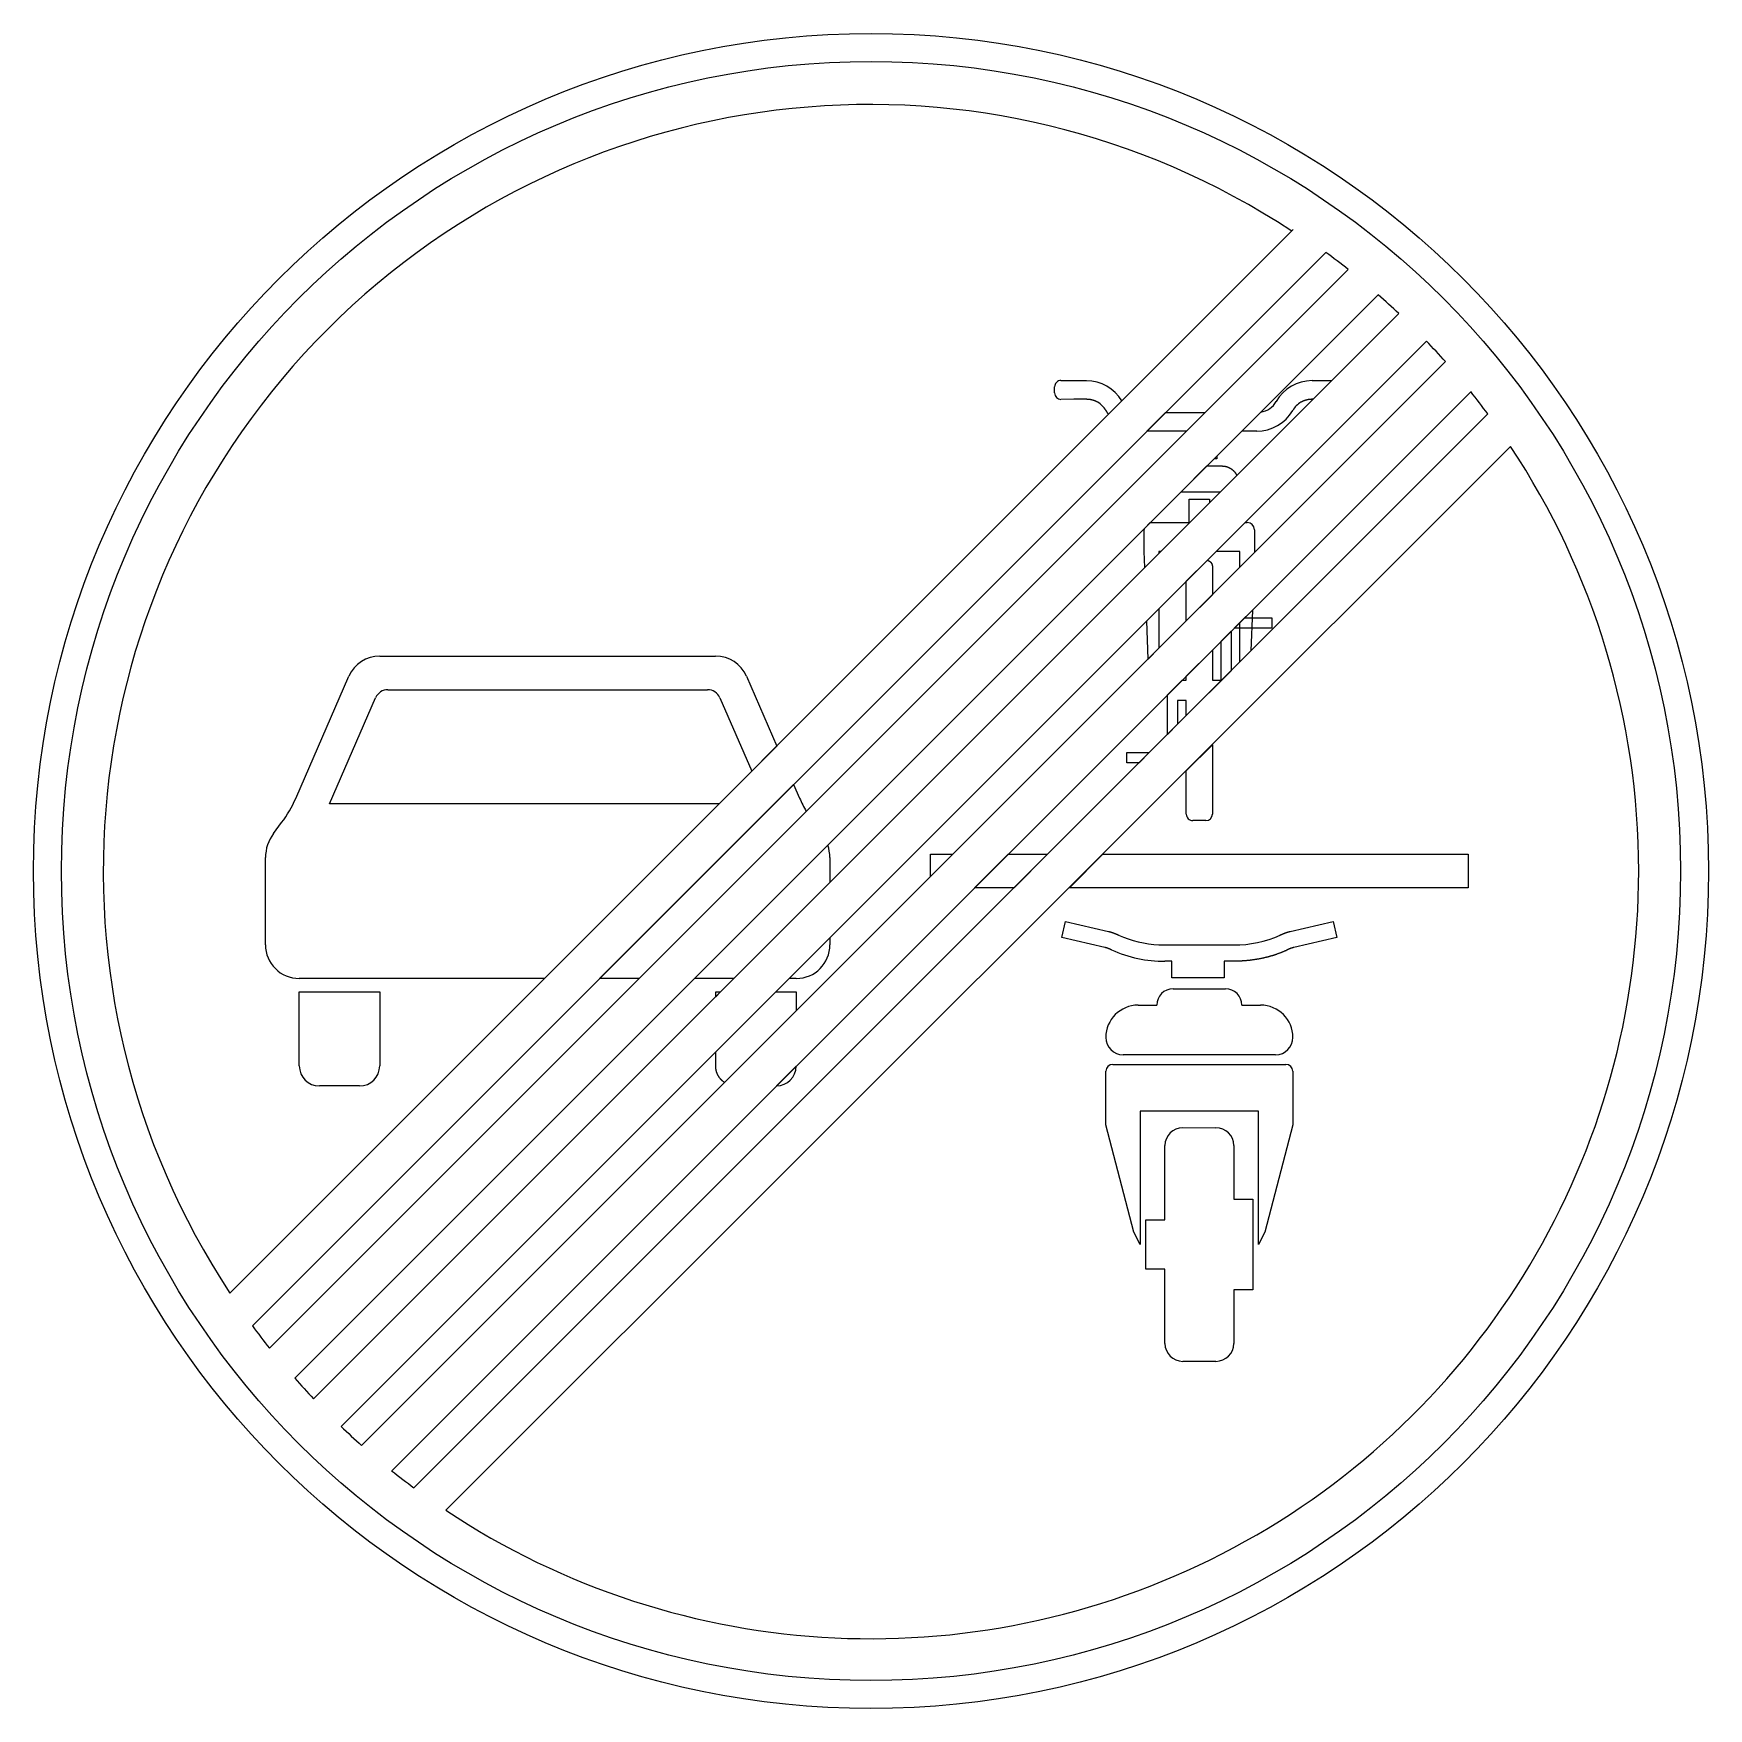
# Model space of a CAD drawing. Extents: x 0 to 600, y 0 to 600.
import ezdxf

# ---------------------------------------------------------------- set-up
doc = ezdxf.new("R2010")
doc.units = 0
doc.header["$LTSCALE"] = 25
doc.linetypes.add('AUSGEZOGEN', pattern=[0])
doc.layers.get('0').update_dxf_attribs({"linetype": 'AUSGEZOGEN'})

msp = doc.modelspace()

# ---------------------------------------------------------------- linework, layer by layer
for p, q in [((70.38, 148.81), (451.23, 529.74)), ((462.93, 521.59), (78.41, 137.07)), ((84.54, 129.06), (470.92, 515.48)), ((481.7, 506.42), (93.58, 118.3)), ((100.33, 110.91), (489.09, 499.71)), ((498.98, 489.81), (110.19, 101.02)), ((117.55, 94.26), (505.79, 482.47)), ((368.05, 475.7), (377.21, 475.67)), ((377.21, 475.67), (377.15, 475.6)), ((458, 475.65), (462.6, 475.67)), ((465.05, 475.67), (458.34, 468.96)), ((462.6, 475.67), (465.05, 475.67)), ((514.82, 471.7), (128.3, 85.18)), ((365.75, 471.25), (365.75, 473.4)), ((372.63, 468.96), (368.05, 468.95)), ((377.21, 468.96), (372.63, 468.96)), ((377.25, 468.96), (377.21, 468.96)), ((377.29, 468.96), (377.25, 468.96)), ((377.34, 468.96), (377.29, 468.96)), ((377.38, 468.95), (377.34, 468.96)), ((377.43, 468.95), (377.38, 468.95)), ((377.47, 468.95), (377.43, 468.95)), ((377.51, 468.95), (377.47, 468.95)), ((377.55, 468.95), (377.51, 468.95)), ((377.6, 468.95), (377.55, 468.95)), ((377.64, 468.95), (377.6, 468.95)), ((377.68, 468.94), (377.64, 468.95)), ((377.73, 468.94), (377.68, 468.94)), ((377.77, 468.94), (377.73, 468.94)), ((377.81, 468.93), (377.77, 468.94)), ((377.86, 468.93), (377.81, 468.93)), ((377.9, 468.93), (377.86, 468.93)), ((377.94, 468.92), (377.9, 468.93)), ((377.98, 468.92), (377.94, 468.92)), ((378.03, 468.92), (377.98, 468.92)), ((378.07, 468.91), (378.03, 468.92)), ((378.11, 468.91), (378.07, 468.91)), ((378.15, 468.9), (378.11, 468.91)), ((378.2, 468.9), (378.15, 468.9)), ((378.24, 468.89), (378.2, 468.9)), ((378.28, 468.89), (378.24, 468.89)), ((378.32, 468.88), (378.28, 468.89)), ((378.36, 468.88), (378.32, 468.88)), ((378.41, 468.87), (378.36, 468.88)), ((378.45, 468.86), (378.41, 468.87)), ((378.49, 468.86), (378.45, 468.86)), ((378.53, 468.85), (378.49, 468.86)), ((378.57, 468.84), (378.53, 468.85)), ((378.62, 468.84), (378.57, 468.84)), ((378.66, 468.83), (378.62, 468.84)), ((378.7, 468.82), (378.66, 468.83)), ((378.74, 468.81), (378.7, 468.82)), ((378.78, 468.8), (378.74, 468.81)), ((378.82, 468.8), (378.78, 468.8)), ((378.87, 468.79), (378.82, 468.8)), ((378.91, 468.78), (378.87, 468.79)), ((378.95, 468.77), (378.91, 468.78)), ((378.99, 468.76), (378.95, 468.77)), ((379.03, 468.75), (378.99, 468.76)), ((379.07, 468.74), (379.03, 468.75)), ((379.11, 468.73), (379.07, 468.74)), ((379.15, 468.72), (379.11, 468.73)), ((379.19, 468.71), (379.15, 468.72)), ((379.23, 468.7), (379.19, 468.71)), ((379.28, 468.69), (379.23, 468.7)), ((379.32, 468.68), (379.28, 468.69)), ((379.36, 468.67), (379.32, 468.68)), ((379.4, 468.66), (379.36, 468.67)), ((379.44, 468.65), (379.4, 468.66)), ((379.48, 468.64), (379.44, 468.65)), ((379.52, 468.63), (379.48, 468.64)), ((379.56, 468.61), (379.52, 468.63)), ((379.6, 468.6), (379.56, 468.61)), ((379.64, 468.59), (379.6, 468.6)), ((379.68, 468.58), (379.64, 468.59)), ((379.72, 468.56), (379.68, 468.58)), ((379.76, 468.55), (379.72, 468.56)), ((379.8, 468.54), (379.76, 468.55)), ((379.83, 468.52), (379.8, 468.54)), ((379.87, 468.51), (379.83, 468.52)), ((379.91, 468.5), (379.87, 468.51)), ((379.95, 468.48), (379.91, 468.5)), ((379.99, 468.47), (379.95, 468.48)), ((380.03, 468.45), (379.99, 468.47)), ((380.07, 468.44), (380.03, 468.45)), ((380.11, 468.42), (380.07, 468.44)), ((380.15, 468.41), (380.11, 468.42)), ((380.19, 468.39), (380.15, 468.41)), ((380.22, 468.38), (380.19, 468.39)), ((380.26, 468.36), (380.22, 468.38)), ((380.3, 468.35), (380.26, 468.36)), ((380.34, 468.33), (380.3, 468.35)), ((380.38, 468.32), (380.34, 468.33)), ((380.42, 468.3), (380.38, 468.32)), ((380.45, 468.28), (380.42, 468.3)), ((380.49, 468.27), (380.45, 468.28)), ((380.53, 468.25), (380.49, 468.27)), ((380.57, 468.23), (380.53, 468.25)), ((380.6, 468.22), (380.57, 468.23)), ((380.64, 468.2), (380.6, 468.22)), ((380.68, 468.18), (380.64, 468.2)), ((380.72, 468.16), (380.68, 468.18)), ((380.75, 468.14), (380.72, 468.16)), ((380.79, 468.13), (380.75, 468.14)), ((380.83, 468.11), (380.79, 468.13)), ((380.86, 468.09), (380.83, 468.11)), ((380.9, 468.07), (380.86, 468.09)), ((380.94, 468.05), (380.9, 468.07)), ((380.97, 468.03), (380.94, 468.05)), ((381.01, 468.01), (380.97, 468.03)), ((381.05, 467.99), (381.01, 468.01)), ((389.86, 468.38), (385.09, 463.6)), ((445.17, 468.21), (445.14, 468.23)), ((454.22, 468.01), (454.18, 467.99)), ((454.26, 468.03), (454.22, 468.01)), ((454.29, 468.05), (454.26, 468.03)), ((454.33, 468.07), (454.29, 468.05)), ((454.37, 468.09), (454.33, 468.07)), ((454.4, 468.11), (454.37, 468.09)), ((454.44, 468.13), (454.4, 468.11)), ((454.48, 468.15), (454.44, 468.13)), ((454.51, 468.16), (454.48, 468.15)), ((454.55, 468.18), (454.51, 468.16)), ((454.59, 468.2), (454.55, 468.18)), ((454.63, 468.22), (454.59, 468.2)), ((454.66, 468.23), (454.63, 468.22)), ((454.7, 468.25), (454.66, 468.23)), ((454.74, 468.27), (454.7, 468.25)), ((454.78, 468.28), (454.74, 468.27)), ((454.81, 468.3), (454.78, 468.28)), ((454.85, 468.32), (454.81, 468.3)), ((454.89, 468.33), (454.85, 468.32)), ((454.93, 468.35), (454.89, 468.33)), ((454.97, 468.36), (454.93, 468.35)), ((455.01, 468.38), (454.97, 468.36)), ((455.04, 468.4), (455.01, 468.38)), ((455.08, 468.41), (455.04, 468.4)), ((455.12, 468.43), (455.08, 468.41)), ((455.16, 468.44), (455.12, 468.43)), ((455.2, 468.46), (455.16, 468.44)), ((455.24, 468.47), (455.2, 468.46)), ((455.28, 468.48), (455.24, 468.47)), ((455.32, 468.5), (455.28, 468.48)), ((455.36, 468.51), (455.32, 468.5)), ((455.4, 468.52), (455.36, 468.51)), ((455.43, 468.54), (455.4, 468.52)), ((455.47, 468.55), (455.43, 468.54)), ((455.51, 468.56), (455.47, 468.55)), ((455.55, 468.58), (455.51, 468.56)), ((455.59, 468.59), (455.55, 468.58)), ((455.63, 468.6), (455.59, 468.59)), ((455.67, 468.61), (455.63, 468.6)), ((455.71, 468.63), (455.67, 468.61)), ((455.75, 468.64), (455.71, 468.63)), ((455.79, 468.65), (455.75, 468.64)), ((455.83, 468.66), (455.79, 468.65)), ((455.87, 468.67), (455.83, 468.66)), ((455.91, 468.68), (455.87, 468.67)), ((455.96, 468.69), (455.91, 468.68)), ((456, 468.7), (455.96, 468.69)), ((456.04, 468.71), (456, 468.7)), ((456.08, 468.72), (456.04, 468.71)), ((456.12, 468.73), (456.08, 468.72)), ((456.16, 468.74), (456.12, 468.73)), ((456.2, 468.75), (456.16, 468.74)), ((456.24, 468.76), (456.2, 468.75)), ((456.28, 468.77), (456.24, 468.76)), ((456.32, 468.78), (456.28, 468.77)), ((456.36, 468.79), (456.32, 468.78)), ((456.41, 468.8), (456.36, 468.79)), ((456.45, 468.81), (456.41, 468.8)), ((456.49, 468.81), (456.45, 468.81)), ((456.53, 468.82), (456.49, 468.81)), ((456.57, 468.83), (456.53, 468.82)), ((456.61, 468.84), (456.57, 468.83)), ((456.66, 468.84), (456.61, 468.84)), ((456.7, 468.85), (456.66, 468.84)), ((456.74, 468.86), (456.7, 468.85)), ((456.78, 468.86), (456.74, 468.86)), ((456.82, 468.87), (456.78, 468.86)), ((456.87, 468.88), (456.82, 468.87)), ((456.91, 468.88), (456.87, 468.88)), ((456.95, 468.89), (456.91, 468.88)), ((456.99, 468.89), (456.95, 468.89)), ((457.03, 468.9), (456.99, 468.89)), ((457.08, 468.9), (457.03, 468.9)), ((457.12, 468.91), (457.08, 468.9)), ((457.16, 468.91), (457.12, 468.91)), ((457.2, 468.92), (457.16, 468.91)), ((457.25, 468.92), (457.2, 468.92)), ((457.29, 468.92), (457.25, 468.92)), ((457.33, 468.93), (457.29, 468.92)), ((457.37, 468.93), (457.33, 468.93)), ((457.42, 468.94), (457.37, 468.93)), ((457.46, 468.94), (457.42, 468.94)), ((457.5, 468.94), (457.46, 468.94)), ((457.55, 468.94), (457.5, 468.94)), ((457.59, 468.95), (457.55, 468.94)), ((457.63, 468.95), (457.59, 468.95)), ((457.68, 468.95), (457.63, 468.95)), ((457.72, 468.95), (457.68, 468.95)), ((457.76, 468.95), (457.72, 468.95)), ((457.81, 468.95), (457.76, 468.95)), ((457.85, 468.96), (457.81, 468.95)), ((457.89, 468.96), (457.85, 468.96)), ((457.94, 468.96), (457.89, 468.96)), ((457.98, 468.96), (457.94, 468.96)), ((458.02, 468.96), (457.98, 468.96)), ((458.34, 468.96), (458.02, 468.96)), ((136.29, 79.03), (521, 463.74)), ((381.08, 467.97), (381.05, 467.99)), ((381.12, 467.95), (381.08, 467.97)), ((381.15, 467.93), (381.12, 467.95)), ((381.19, 467.91), (381.15, 467.93)), ((381.23, 467.89), (381.19, 467.91)), ((381.2, 467.93), (381.23, 467.89)), ((384.19, 464.99), (384.13, 465)), ((384.2, 464.97), (384.19, 464.99)), ((384.21, 464.96), (384.2, 464.97)), ((384.21, 464.94), (384.21, 464.96)), ((384.22, 464.93), (384.21, 464.94)), ((384.23, 464.91), (384.22, 464.93)), ((384.24, 464.9), (384.23, 464.91)), ((384.25, 464.89), (384.24, 464.9)), ((384.26, 464.87), (384.25, 464.89)), ((384.27, 464.86), (384.26, 464.87)), ((384.27, 464.84), (384.27, 464.86)), ((384.28, 464.83), (384.27, 464.84)), ((384.29, 464.81), (384.28, 464.83)), ((384.3, 464.8), (384.29, 464.81)), ((384.31, 464.78), (384.3, 464.8)), ((384.32, 464.77), (384.31, 464.78)), ((384.33, 464.76), (384.32, 464.77)), ((384.33, 464.74), (384.33, 464.76)), ((384.34, 464.73), (384.33, 464.74)), ((384.35, 464.71), (384.34, 464.73)), ((384.36, 464.7), (384.35, 464.71)), ((384.37, 464.68), (384.36, 464.7)), ((384.38, 464.67), (384.37, 464.68)), ((384.39, 464.66), (384.38, 464.67)), ((384.4, 464.64), (384.39, 464.66)), ((384.4, 464.63), (384.4, 464.64)), ((384.41, 464.61), (384.4, 464.63)), ((384.42, 464.6), (384.41, 464.61)), ((384.43, 464.58), (384.42, 464.6)), ((384.44, 464.57), (384.43, 464.58)), ((384.45, 464.56), (384.44, 464.57)), ((384.46, 464.54), (384.45, 464.56)), ((384.47, 464.53), (384.46, 464.54)), ((384.47, 464.51), (384.47, 464.53)), ((384.48, 464.5), (384.47, 464.51)), ((384.49, 464.49), (384.48, 464.5)), ((384.5, 464.47), (384.49, 464.49)), ((384.51, 464.46), (384.5, 464.47)), ((384.52, 464.44), (384.51, 464.46)), ((384.53, 464.43), (384.52, 464.44)), ((384.54, 464.41), (384.53, 464.43)), ((384.55, 464.4), (384.54, 464.41)), ((384.55, 464.39), (384.55, 464.4)), ((384.56, 464.37), (384.55, 464.39)), ((384.57, 464.36), (384.56, 464.37)), ((384.58, 464.34), (384.57, 464.36)), ((384.59, 464.33), (384.58, 464.34)), ((384.6, 464.32), (384.59, 464.33)), ((384.61, 464.3), (384.6, 464.32)), ((384.62, 464.29), (384.61, 464.3)), ((384.63, 464.27), (384.62, 464.29)), ((384.63, 464.26), (384.63, 464.27)), ((384.64, 464.25), (384.63, 464.26)), ((384.65, 464.23), (384.64, 464.25)), ((384.66, 464.22), (384.65, 464.23)), ((384.67, 464.21), (384.66, 464.22)), ((384.68, 464.19), (384.67, 464.21)), ((384.69, 464.18), (384.68, 464.19)), ((384.7, 464.16), (384.69, 464.18)), ((384.71, 464.15), (384.7, 464.16)), ((384.72, 464.14), (384.71, 464.15)), ((384.73, 464.12), (384.72, 464.14)), ((384.74, 464.11), (384.73, 464.12)), ((384.74, 464.1), (384.74, 464.11)), ((384.75, 464.08), (384.74, 464.1)), ((384.76, 464.07), (384.75, 464.08)), ((384.77, 464.05), (384.76, 464.07)), ((384.78, 464.04), (384.77, 464.05)), ((384.79, 464.03), (384.78, 464.04)), ((384.8, 464.01), (384.79, 464.03)), ((384.81, 464), (384.8, 464.01)), ((384.82, 463.99), (384.81, 464)), ((384.83, 463.97), (384.82, 463.99)), ((384.84, 463.96), (384.83, 463.97)), ((384.85, 463.94), (384.84, 463.96)), ((384.86, 463.93), (384.85, 463.94)), ((384.86, 463.92), (384.86, 463.93)), ((384.87, 463.9), (384.86, 463.92)), ((384.88, 463.89), (384.87, 463.9)), ((384.89, 463.88), (384.88, 463.89)), ((384.9, 463.86), (384.89, 463.88)), ((384.91, 463.85), (384.9, 463.86)), ((384.92, 463.84), (384.91, 463.85)), ((384.93, 463.82), (384.92, 463.84)), ((384.94, 463.81), (384.93, 463.82)), ((384.95, 463.8), (384.94, 463.81)), ((384.96, 463.78), (384.95, 463.8)), ((384.97, 463.77), (384.96, 463.78)), ((384.98, 463.76), (384.97, 463.77)), ((384.99, 463.74), (384.98, 463.76)), ((385, 463.73), (384.99, 463.74)), ((385.01, 463.72), (385, 463.73)), ((385.02, 463.7), (385.01, 463.72)), ((385.03, 463.69), (385.02, 463.7)), ((385.04, 463.68), (385.03, 463.69)), ((385.04, 463.66), (385.04, 463.68)), ((385.05, 463.65), (385.04, 463.66)), ((385.06, 463.64), (385.05, 463.65)), ((385.07, 463.62), (385.06, 463.64)), ((385.08, 463.61), (385.07, 463.62)), ((385.09, 463.6), (385.08, 463.61)), ((398.83, 457.53), (405.53, 464.24)), ((405.53, 464.24), (419.69, 464.25)), ((419.69, 464.25), (412.99, 457.55)), ((432.81, 457.57), (439.64, 464.36)), ((451.07, 465), (451.06, 464.98)), ((454.01, 467.89), (454, 467.93)), ((454.04, 467.91), (454.01, 467.89)), ((454.08, 467.93), (454.04, 467.91)), ((454.11, 467.95), (454.08, 467.93)), ((454.15, 467.97), (454.11, 467.95)), ((454.18, 467.99), (454.15, 467.97)), ((412.99, 457.55), (398.83, 457.53)), ((438.2, 457.55), (432.81, 457.57)), ((529.06, 452.07), (147.76, 70.99)), ((410.98, 435.74), (420.31, 445.08)), ((420.31, 445.08), (425.7, 445.08)), ((422.91, 447.67), (423.84, 448.6)), ((423.84, 447.67), (422.91, 447.67)), ((423.84, 448.6), (423.84, 447.67)), ((425.7, 445.08), (425.77, 445.08)), ((425.77, 445.08), (425.85, 445.08)), ((425.85, 445.08), (425.92, 445.07)), ((425.92, 445.07), (425.99, 445.07)), ((425.99, 445.07), (426.06, 445.07)), ((426.06, 445.07), (426.13, 445.06)), ((426.13, 445.06), (426.2, 445.06)), ((426.2, 445.06), (426.27, 445.05)), ((426.27, 445.05), (426.33, 445.04)), ((426.33, 445.04), (426.4, 445.04)), ((426.4, 445.04), (426.47, 445.03)), ((426.47, 445.03), (426.54, 445.02)), ((426.54, 445.02), (426.61, 445.01)), ((426.61, 445.01), (426.68, 445)), ((426.68, 445), (426.74, 444.99)), ((426.74, 444.99), (426.81, 444.97)), ((426.81, 444.97), (426.88, 444.96)), ((426.88, 444.96), (426.95, 444.95)), ((426.95, 444.95), (427.01, 444.93)), ((427.01, 444.93), (427.08, 444.92)), ((427.08, 444.92), (427.15, 444.9)), ((427.15, 444.9), (427.21, 444.88)), ((427.21, 444.88), (427.28, 444.87)), ((427.28, 444.87), (427.34, 444.85)), ((427.34, 444.85), (427.41, 444.83)), ((427.41, 444.83), (427.47, 444.81)), ((427.47, 444.81), (427.54, 444.79)), ((427.54, 444.79), (427.6, 444.77)), ((427.6, 444.77), (427.66, 444.75)), ((427.66, 444.75), (427.73, 444.72)), ((427.73, 444.72), (427.79, 444.7)), ((427.79, 444.7), (427.85, 444.68)), ((427.85, 444.68), (427.91, 444.65)), ((427.91, 444.65), (427.98, 444.63)), ((427.98, 444.63), (428.04, 444.6)), ((428.04, 444.6), (428.1, 444.57)), ((428.1, 444.57), (428.16, 444.55)), ((428.16, 444.55), (428.22, 444.52)), ((428.22, 444.52), (428.28, 444.49)), ((428.28, 444.49), (428.34, 444.46)), ((428.34, 444.46), (428.4, 444.43)), ((428.4, 444.43), (428.46, 444.4)), ((428.46, 444.4), (428.52, 444.37)), ((428.52, 444.37), (428.57, 444.34)), ((428.57, 444.34), (428.63, 444.3)), ((428.63, 444.3), (428.69, 444.27)), ((428.69, 444.27), (428.75, 444.24)), ((428.75, 444.24), (428.8, 444.2)), ((428.8, 444.2), (428.86, 444.17)), ((428.86, 444.17), (428.91, 444.13)), ((428.91, 444.13), (428.97, 444.09)), ((428.97, 444.09), (429.02, 444.06)), ((429.02, 444.06), (429.08, 444.02)), ((429.08, 444.02), (429.13, 443.98)), ((431.06, 441.68), (425.12, 435.74)), ((429.13, 443.98), (429.19, 443.94)), ((429.19, 443.94), (429.24, 443.9)), ((429.24, 443.9), (429.29, 443.86)), ((429.29, 443.86), (429.34, 443.82)), ((429.34, 443.82), (429.4, 443.78)), ((429.4, 443.78), (429.45, 443.74)), ((429.45, 443.74), (429.5, 443.7)), ((429.5, 443.7), (429.55, 443.66)), ((429.55, 443.66), (429.6, 443.61)), ((429.6, 443.61), (429.65, 443.57)), ((429.65, 443.57), (429.7, 443.53)), ((429.7, 443.53), (429.74, 443.48)), ((429.74, 443.48), (429.79, 443.44)), ((429.79, 443.44), (429.84, 443.39)), ((429.84, 443.39), (429.89, 443.34)), ((429.89, 443.34), (429.93, 443.3)), ((429.93, 443.3), (429.98, 443.25)), ((429.98, 443.25), (430.02, 443.2)), ((430.02, 443.2), (430.07, 443.15)), ((430.07, 443.15), (430.11, 443.11)), ((430.11, 443.11), (430.16, 443.06)), ((430.16, 443.06), (430.2, 443.01)), ((430.2, 443.01), (430.24, 442.96)), ((430.24, 442.96), (430.28, 442.91)), ((430.28, 442.91), (430.32, 442.85)), ((430.32, 442.85), (430.36, 442.8)), ((430.36, 442.8), (430.41, 442.75)), ((430.41, 442.75), (430.44, 442.7)), ((430.44, 442.7), (430.48, 442.64)), ((430.48, 442.64), (430.52, 442.59)), ((430.52, 442.59), (430.56, 442.54)), ((430.56, 442.54), (430.6, 442.48)), ((430.6, 442.48), (430.63, 442.43)), ((430.63, 442.43), (430.67, 442.37)), ((430.67, 442.37), (430.71, 442.32)), ((430.71, 442.32), (430.74, 442.26)), ((430.74, 442.26), (430.78, 442.2)), ((430.78, 442.2), (430.81, 442.15)), ((430.81, 442.15), (430.84, 442.09)), ((430.84, 442.09), (430.88, 442.03)), ((430.88, 442.03), (430.91, 441.97)), ((430.91, 441.97), (430.94, 441.91)), ((430.94, 441.91), (430.97, 441.86)), ((430.97, 441.86), (431, 441.8)), ((431, 441.8), (431.03, 441.74)), ((431.03, 441.74), (431.06, 441.68)), ((425.12, 435.74), (410.98, 435.74)), ((413.99, 433.15), (421.24, 433.15)), ((413.99, 424.86), (413.99, 433.15)), ((421.24, 433.15), (421.24, 431.87)), ((421.24, 431.87), (414.24, 424.86)), ((397.91, 422.35), (397.91, 422.36)), ((397.91, 422.36), (397.91, 422.36)), ((397.91, 422.36), (397.92, 422.36)), ((397.91, 422.34), (397.91, 422.35)), ((397.91, 422.35), (397.91, 422.35)), ((397.91, 422.33), (397.91, 422.34)), ((397.91, 422.34), (397.91, 422.34)), ((397.91, 422.32), (397.91, 422.33)), ((397.91, 422.33), (397.91, 422.33)), ((397.91, 422.31), (397.91, 422.32)), ((397.91, 422.32), (397.91, 422.32)), ((397.91, 422.3), (397.91, 422.31)), ((397.91, 422.31), (397.91, 422.31)), ((397.91, 422.31), (397.91, 422.31)), ((397.91, 422.29), (397.91, 422.3)), ((397.91, 422.3), (397.91, 422.3)), ((397.91, 422.28), (397.91, 422.29)), ((397.91, 422.29), (397.91, 422.29)), ((397.91, 422.27), (397.91, 422.28)), ((397.91, 422.28), (397.91, 422.28)), ((397.91, 422.26), (397.91, 422.27)), ((397.91, 422.27), (397.91, 422.27)), ((397.91, 416.73), (397.91, 422.26)), ((397.92, 422.5), (397.92, 422.51)), ((397.92, 422.51), (397.92, 422.51)), ((397.92, 422.51), (397.93, 422.51)), ((397.92, 422.49), (397.92, 422.5)), ((397.92, 422.5), (397.92, 422.5)), ((397.92, 422.48), (397.92, 422.49)), ((397.92, 422.49), (397.92, 422.49)), ((397.92, 422.47), (397.92, 422.48)), ((397.92, 422.48), (397.92, 422.48)), ((397.92, 422.46), (397.92, 422.47)), ((397.92, 422.47), (397.92, 422.47)), ((397.92, 422.45), (397.92, 422.46)), ((397.92, 422.46), (397.92, 422.46)), ((397.92, 422.46), (397.92, 422.46)), ((397.92, 422.44), (397.92, 422.45)), ((397.92, 422.45), (397.92, 422.45)), ((397.92, 422.43), (397.92, 422.44)), ((397.92, 422.44), (397.92, 422.44)), ((397.92, 422.42), (397.92, 422.43)), ((397.92, 422.43), (397.92, 422.43)), ((397.92, 422.41), (397.92, 422.42)), ((397.92, 422.42), (397.92, 422.42)), ((397.92, 422.4), (397.92, 422.41)), ((397.92, 422.41), (397.92, 422.41)), ((397.92, 422.41), (397.92, 422.41)), ((397.92, 422.39), (397.92, 422.4)), ((397.92, 422.4), (397.92, 422.4)), ((397.92, 422.38), (397.92, 422.39)), ((397.92, 422.39), (397.92, 422.39)), ((397.92, 422.37), (397.92, 422.38)), ((397.92, 422.38), (397.92, 422.38)), ((397.92, 422.36), (397.92, 422.37)), ((397.92, 422.37), (397.92, 422.37)), ((397.93, 422.59), (397.93, 422.6)), ((397.93, 422.6), (397.94, 422.6)), ((397.93, 422.58), (397.93, 422.59)), ((397.93, 422.59), (397.93, 422.59)), ((397.93, 422.59), (397.93, 422.59)), ((397.93, 422.57), (397.93, 422.58)), ((397.93, 422.58), (397.93, 422.58)), ((397.93, 422.56), (397.93, 422.57)), ((397.93, 422.57), (397.93, 422.57)), ((397.93, 422.55), (397.93, 422.56)), ((397.93, 422.56), (397.93, 422.56)), ((397.93, 422.54), (397.93, 422.55)), ((397.93, 422.55), (397.93, 422.55)), ((397.93, 422.55), (397.93, 422.55)), ((397.93, 422.53), (397.93, 422.54)), ((397.93, 422.54), (397.93, 422.54)), ((397.93, 422.52), (397.93, 422.53)), ((397.93, 422.53), (397.93, 422.53)), ((397.93, 422.51), (397.93, 422.52)), ((397.93, 422.52), (397.93, 422.52)), ((397.94, 422.66), (397.94, 422.67)), ((397.94, 422.67), (397.94, 422.67)), ((397.94, 422.67), (397.95, 422.67)), ((397.94, 422.65), (397.94, 422.66)), ((397.94, 422.66), (397.94, 422.66)), ((397.94, 422.64), (397.94, 422.65)), ((397.94, 422.65), (397.94, 422.65)), ((397.94, 422.63), (397.94, 422.64)), ((397.94, 422.64), (397.94, 422.64)), ((397.94, 422.62), (397.94, 422.63)), ((397.94, 422.63), (397.94, 422.63)), ((397.94, 422.63), (397.94, 422.63)), ((397.94, 422.61), (397.94, 422.62)), ((397.94, 422.62), (397.94, 422.62)), ((397.94, 422.6), (397.94, 422.61)), ((397.94, 422.61), (397.94, 422.61)), ((397.95, 422.71), (400.05, 424.82)), ((397.95, 422.7), (397.95, 422.71)), ((397.95, 422.71), (397.95, 422.71)), ((397.95, 422.71), (397.95, 422.71)), ((397.95, 422.69), (397.95, 422.7)), ((397.95, 422.7), (397.95, 422.7)), ((397.95, 422.68), (397.95, 422.69)), ((397.95, 422.69), (397.95, 422.69)), ((397.95, 422.67), (397.95, 422.68)), ((397.95, 422.68), (397.95, 422.68)), ((400.05, 424.82), (400.06, 424.82)), ((400.06, 424.82), (400.06, 424.82)), ((400.06, 424.82), (400.07, 424.82)), ((400.07, 424.82), (400.07, 424.82)), ((400.07, 424.82), (400.08, 424.82)), ((400.08, 424.82), (400.08, 424.82)), ((400.08, 424.82), (400.09, 424.82)), ((400.09, 424.82), (400.09, 424.82)), ((400.09, 424.82), (400.09, 424.82)), ((400.09, 424.82), (400.1, 424.82)), ((400.1, 424.82), (400.1, 424.83)), ((400.1, 424.83), (400.11, 424.83)), ((400.11, 424.83), (400.11, 424.83)), ((400.11, 424.83), (400.12, 424.83)), ((400.12, 424.83), (400.12, 424.83)), ((400.12, 424.83), (400.13, 424.83)), ((400.13, 424.83), (400.13, 424.83)), ((400.13, 424.83), (400.13, 424.83)), ((400.13, 424.83), (400.14, 424.83)), ((400.14, 424.83), (400.14, 424.83)), ((400.14, 424.83), (400.15, 424.83)), ((400.15, 424.83), (400.15, 424.83)), ((400.15, 424.83), (400.16, 424.83)), ((400.16, 424.83), (400.16, 424.83)), ((400.16, 424.83), (400.17, 424.83)), ((400.17, 424.83), (400.17, 424.84)), ((400.17, 424.84), (400.18, 424.84)), ((400.17, 424.83), (400.17, 424.83)), ((400.18, 424.84), (400.18, 424.84)), ((400.18, 424.84), (400.19, 424.84)), ((400.19, 424.84), (400.19, 424.84)), ((400.19, 424.84), (400.2, 424.84)), ((400.2, 424.84), (400.2, 424.84)), ((400.2, 424.84), (400.21, 424.84)), ((400.21, 424.84), (400.21, 424.84)), ((400.21, 424.84), (400.21, 424.84)), ((400.21, 424.84), (400.22, 424.84)), ((400.22, 424.84), (400.22, 424.84)), ((400.22, 424.84), (400.23, 424.84)), ((400.23, 424.84), (400.23, 424.84)), ((400.23, 424.84), (400.24, 424.84)), ((400.24, 424.84), (400.24, 424.84)), ((400.24, 424.84), (400.25, 424.84)), ((400.25, 424.84), (400.25, 424.84)), ((400.25, 424.84), (400.25, 424.84)), ((400.25, 424.84), (400.26, 424.84)), ((400.26, 424.84), (400.27, 424.85)), ((400.26, 424.84), (400.26, 424.84)), ((400.27, 424.85), (400.27, 424.85)), ((400.27, 424.85), (400.28, 424.85)), ((400.28, 424.85), (400.28, 424.85)), ((400.28, 424.85), (400.29, 424.85)), ((400.29, 424.85), (400.29, 424.85)), ((400.29, 424.85), (400.3, 424.85)), ((400.3, 424.85), (400.3, 424.85)), ((400.3, 424.85), (400.3, 424.85)), ((400.3, 424.85), (400.31, 424.85)), ((400.31, 424.85), (400.31, 424.85)), ((400.31, 424.85), (400.32, 424.85)), ((400.32, 424.85), (400.32, 424.85)), ((400.32, 424.85), (400.33, 424.85)), ((400.33, 424.85), (400.33, 424.85)), ((400.33, 424.85), (400.34, 424.85)), ((400.34, 424.85), (400.34, 424.85)), ((400.34, 424.85), (400.35, 424.85)), ((400.35, 424.85), (400.35, 424.85)), ((400.35, 424.85), (400.35, 424.85)), ((400.35, 424.85), (400.36, 424.85)), ((400.36, 424.85), (400.36, 424.85)), ((400.36, 424.85), (400.37, 424.85)), ((400.37, 424.85), (400.37, 424.85)), ((400.37, 424.85), (400.38, 424.85)), ((400.38, 424.85), (400.38, 424.85)), ((400.38, 424.85), (400.39, 424.85)), ((400.39, 424.85), (400.39, 424.85)), ((400.39, 424.85), (400.4, 424.85)), ((400.4, 424.85), (400.4, 424.85)), ((400.4, 424.85), (400.4, 424.85)), ((400.4, 424.85), (400.41, 424.85)), ((400.41, 424.85), (400.41, 424.85)), ((400.41, 424.85), (400.42, 424.85)), ((400.42, 424.85), (400.42, 424.85)), ((400.42, 424.85), (400.43, 424.85)), ((400.43, 424.85), (400.43, 424.86)), ((400.43, 424.86), (400.44, 424.86)), ((400.44, 424.86), (400.44, 424.86)), ((400.44, 424.86), (400.45, 424.86)), ((400.45, 424.86), (400.45, 424.86)), ((400.45, 424.86), (400.45, 424.86)), ((400.45, 424.86), (400.46, 424.86)), ((400.46, 424.86), (400.46, 424.86)), ((400.46, 424.86), (400.47, 424.86)), ((400.47, 424.86), (400.47, 424.86)), ((400.47, 424.86), (400.48, 424.86)), ((400.48, 424.86), (400.48, 424.86)), ((400.48, 424.86), (400.49, 424.86)), ((400.49, 424.86), (400.49, 424.86)), ((400.49, 424.86), (400.5, 424.86)), ((400.5, 424.86), (400.5, 424.86)), ((400.5, 424.86), (400.51, 424.86)), ((400.51, 424.86), (414.24, 424.86)), ((414.24, 424.86), (403.87, 414.49)), ((414.24, 424.86), (413.99, 424.86)), ((423.67, 414.49), (434.03, 424.86)), ((434.03, 424.86), (434.75, 424.85)), ((437.35, 422.25), (437.32, 416.73)), ((397.91, 414.49), (397.91, 416.73)), ((398.11, 408.73), (397.91, 414.49)), ((403.87, 414.49), (403.1, 414.49)), ((403.1, 414.49), (403.1, 413.72)), ((432.13, 414.49), (423.67, 414.49)), ((432.13, 408.81), (432.13, 414.49)), ((437.32, 414.49), (437.3, 413.98)), ((437.32, 416.73), (437.32, 414.49)), ((403.1, 413.72), (398.11, 408.73)), ((412.95, 403.77), (420.49, 411.31)), ((420.49, 411.31), (420.52, 411.3)), ((420.52, 411.3), (420.55, 411.3)), ((420.55, 411.3), (420.58, 411.29)), ((420.58, 411.29), (420.61, 411.28)), ((420.61, 411.28), (420.64, 411.27)), ((420.64, 411.27), (420.67, 411.26)), ((420.67, 411.26), (420.7, 411.25)), ((420.7, 411.25), (420.73, 411.24)), ((420.73, 411.24), (420.76, 411.23)), ((420.76, 411.23), (420.79, 411.22)), ((420.79, 411.22), (420.82, 411.21)), ((420.82, 411.21), (420.85, 411.2)), ((420.85, 411.2), (420.88, 411.18)), ((420.88, 411.18), (420.91, 411.17)), ((420.91, 411.17), (420.93, 411.16)), ((420.93, 411.16), (420.96, 411.14)), ((420.96, 411.14), (420.99, 411.13)), ((420.99, 411.13), (421.02, 411.12)), ((421.02, 411.12), (421.04, 411.1)), ((421.04, 411.1), (421.07, 411.09)), ((421.07, 411.09), (421.1, 411.07)), ((421.1, 411.07), (421.13, 411.06)), ((421.13, 411.06), (421.15, 411.04)), ((421.15, 411.04), (421.18, 411.03)), ((421.18, 411.03), (421.2, 411.01)), ((421.2, 411.01), (421.23, 410.99)), ((421.23, 410.99), (421.26, 410.98)), ((421.26, 410.98), (421.28, 410.96)), ((421.28, 410.96), (421.31, 410.94)), ((421.31, 410.94), (421.33, 410.92)), ((421.33, 410.92), (421.36, 410.9)), ((421.36, 410.9), (421.38, 410.89)), ((421.38, 410.89), (421.4, 410.87)), ((421.4, 410.87), (421.43, 410.85)), ((421.43, 410.85), (421.45, 410.83)), ((421.45, 410.83), (421.47, 410.81)), ((421.47, 410.81), (421.5, 410.79)), ((421.5, 410.79), (421.52, 410.77)), ((421.52, 410.77), (421.54, 410.75)), ((421.54, 410.75), (421.57, 410.73)), ((421.57, 410.73), (421.59, 410.7)), ((421.59, 410.7), (421.61, 410.68)), ((421.61, 410.68), (421.63, 410.66)), ((421.63, 410.66), (421.65, 410.64)), ((421.65, 410.64), (421.67, 410.62)), ((421.67, 410.62), (421.69, 410.59)), ((421.69, 410.59), (421.71, 410.57)), ((421.71, 410.57), (421.73, 410.55)), ((421.73, 410.55), (421.75, 410.52)), ((421.75, 410.52), (421.77, 410.5)), ((421.77, 410.5), (421.79, 410.48)), ((421.79, 410.48), (421.81, 410.45)), ((421.81, 410.45), (421.83, 410.43)), ((421.83, 410.43), (421.85, 410.4)), ((421.85, 410.4), (421.86, 410.38)), ((421.86, 410.38), (421.88, 410.35)), ((421.88, 410.35), (421.9, 410.33)), ((421.9, 410.33), (421.91, 410.3)), ((421.91, 410.3), (421.93, 410.27)), ((421.93, 410.27), (421.95, 410.25)), ((421.95, 410.25), (421.96, 410.22)), ((421.96, 410.22), (421.98, 410.19)), ((421.98, 410.19), (421.99, 410.17)), ((421.99, 410.17), (422.01, 410.14)), ((422.01, 410.14), (422.02, 410.11)), ((422.02, 410.11), (422.04, 410.09)), ((422.04, 410.09), (422.05, 410.06)), ((422.05, 410.06), (422.06, 410.03)), ((422.06, 410.03), (422.08, 410)), ((422.08, 410), (422.09, 409.97)), ((422.09, 409.97), (422.1, 409.94)), ((422.1, 409.94), (422.11, 409.92)), ((422.11, 409.92), (422.12, 409.89)), ((422.12, 409.89), (422.14, 409.86)), ((422.14, 409.86), (422.15, 409.83)), ((422.15, 409.83), (422.16, 409.8)), ((422.16, 409.8), (422.17, 409.77)), ((422.17, 409.77), (422.18, 409.74)), ((422.18, 409.74), (422.19, 409.71)), ((422.19, 409.71), (422.19, 409.68)), ((422.19, 409.68), (422.2, 409.65)), ((422.2, 409.65), (422.21, 409.62)), ((422.21, 409.62), (422.22, 409.59)), ((422.22, 409.59), (422.23, 409.56)), ((422.23, 409.56), (422.23, 409.52)), ((422.23, 409.52), (422.24, 409.49)), ((422.24, 409.49), (422.24, 409.46)), ((422.24, 409.46), (422.25, 409.43)), ((422.25, 409.43), (422.25, 409.4)), ((422.25, 409.4), (422.26, 409.37)), ((422.26, 409.37), (422.26, 409.34)), ((422.26, 409.34), (422.27, 409.3)), ((422.27, 409.3), (422.27, 409.27)), ((422.27, 409.27), (422.27, 409.24)), ((422.27, 409.24), (422.28, 409.21)), ((422.28, 409.21), (422.28, 409.17)), ((422.28, 409.17), (422.28, 409.14)), ((422.28, 409.14), (422.28, 409.11)), ((422.28, 409.11), (422.28, 409.08)), ((422.28, 409.08), (422.28, 409.04)), ((422.28, 409.04), (422.28, 398.96)), ((437.3, 413.98), (432.13, 408.81)), ((412.95, 389.63), (412.95, 403.77)), ((422.28, 398.96), (412.95, 389.63)), ((398.76, 389.58), (403.1, 393.92)), ((403.1, 393.92), (403.1, 379.78)), ((430.13, 387.01), (433.76, 390.64)), ((432.13, 389.01), (436.6, 393.48)), ((433.76, 390.64), (443.54, 390.64)), ((436.6, 393.48), (436.1, 378.84)), ((443.54, 390.64), (443.54, 387.01)), ((399.23, 375.91), (398.76, 389.58)), ((425.39, 382.27), (429.02, 385.9)), ((429.02, 385.9), (429.02, 371.76)), ((443.54, 387.01), (430.13, 387.01)), ((432.13, 374.87), (432.13, 389.01)), ((403.1, 379.78), (399.23, 375.91)), ((412.95, 369.83), (422.28, 379.16)), ((422.28, 379.16), (422.28, 368.34)), ((425.39, 368.34), (425.39, 382.27)), ((436.1, 378.84), (432.13, 374.87)), ((124.05, 377), (244.35, 377)), ((93.95, 326.02), (113, 369.76)), ((255.4, 369.76), (266.27, 344.77)), ((406.21, 363.09), (411.46, 368.34)), ((411.46, 368.34), (412.95, 368.34)), ((429.02, 371.76), (412.95, 355.69)), ((412.95, 368.34), (412.95, 369.83)), ((422.28, 368.34), (425.39, 368.34)), ((105.99, 324.06), (122.55, 362.07)), ((126.95, 364.95), (241.45, 364.95)), ((245.85, 362.07), (257.3, 335.8)), ((406.21, 348.95), (406.21, 363.09)), ((412.95, 361.08), (409.84, 361.08)), ((409.84, 361.08), (409.84, 352.58)), ((412.95, 355.69), (412.95, 361.08)), ((409.84, 352.58), (406.21, 348.95)), ((266.27, 344.77), (183, 261.5)), ((391.69, 338.79), (391.69, 342.42)), ((391.69, 342.42), (399.68, 342.42)), ((399.68, 342.42), (396.05, 338.79)), ((412.95, 335.89), (422.28, 345.22)), ((422.28, 345.22), (422.3, 320.4)), ((396.05, 338.79), (391.69, 338.79)), ((202.79, 261.5), (272.27, 330.98)), ((257.3, 335.8), (245.56, 324.06)), ((272.27, 330.98), (274.44, 326.04)), ((412.95, 320.4), (412.95, 335.89)), ((245.56, 324.06), (105.99, 324.06)), ((276.82, 321.37), (216.94, 261.5)), ((419.95, 318.05), (415.3, 318.05)), ((85.99, 313.47), (88.89, 317.32)), ((236.74, 261.5), (284.55, 309.31)), ((321.36, 298.04), (321.36, 306.02)), ((321.36, 306.02), (329.34, 306.02)), ((329.34, 306.02), (321.36, 298.04)), ((337.11, 293.99), (349.14, 306.02)), ((349.14, 306.02), (363.28, 306.02)), ((363.28, 306.02), (351.25, 293.99)), ((371.05, 293.99), (383.08, 306.02)), ((383.08, 306.02), (513.87, 306.02)), ((513.87, 306.02), (513.87, 293.99)), ((83.1, 273.55), (83.13, 304.81)), ((285.25, 304.8), (285.26, 295.89)), ((285.26, 295.89), (250.88, 261.5)), ((351.25, 293.99), (337.11, 293.99)), ((513.87, 293.99), (371.05, 293.99)), ((270.68, 261.5), (285.26, 276.09)), ((285.26, 276.09), (285.3, 273.55)), ((368.36, 276.19), (369.69, 281.95)), ((383.73, 272.6), (368.36, 276.19)), ((369.69, 281.95), (385.06, 278.36)), ((385.06, 278.36), (385.09, 278.35)), ((385.09, 278.35), (385.13, 278.34)), ((385.13, 278.34), (385.17, 278.33)), ((385.17, 278.33), (385.21, 278.32)), ((385.21, 278.32), (385.25, 278.31)), ((385.25, 278.31), (385.28, 278.3)), ((385.28, 278.3), (385.32, 278.29)), ((385.32, 278.29), (385.36, 278.28)), ((385.36, 278.28), (385.4, 278.27)), ((385.4, 278.27), (385.43, 278.26)), ((385.43, 278.26), (385.47, 278.25)), ((385.47, 278.25), (385.51, 278.24)), ((385.51, 278.24), (385.54, 278.23)), ((385.54, 278.23), (385.58, 278.22)), ((385.58, 278.22), (385.62, 278.21)), ((385.62, 278.21), (385.65, 278.2)), ((385.65, 278.2), (385.69, 278.19)), ((385.69, 278.19), (385.73, 278.18)), ((385.73, 278.18), (385.76, 278.17)), ((385.76, 278.17), (385.8, 278.16)), ((385.8, 278.16), (385.84, 278.15)), ((385.84, 278.15), (385.87, 278.14)), ((385.87, 278.14), (385.91, 278.13)), ((385.91, 278.13), (385.95, 278.12)), ((385.95, 278.12), (385.98, 278.1)), ((385.98, 278.1), (386.02, 278.09)), ((386.02, 278.09), (386.05, 278.08)), ((386.05, 278.08), (386.09, 278.07)), ((386.09, 278.07), (386.13, 278.06)), ((386.13, 278.06), (386.16, 278.05)), ((386.16, 278.05), (386.2, 278.04)), ((386.2, 278.04), (386.23, 278.03)), ((386.23, 278.03), (386.27, 278.01)), ((386.27, 278.01), (386.3, 278)), ((386.3, 278), (386.34, 277.99)), ((386.34, 277.99), (386.38, 277.98)), ((386.38, 277.98), (386.41, 277.97)), ((386.41, 277.97), (386.45, 277.96)), ((386.45, 277.96), (386.48, 277.94)), ((386.48, 277.94), (386.52, 277.93)), ((386.52, 277.93), (386.55, 277.92)), ((386.55, 277.92), (386.59, 277.91)), ((386.59, 277.91), (386.62, 277.9)), ((386.62, 277.9), (386.66, 277.88)), ((386.66, 277.88), (386.69, 277.87)), ((386.69, 277.87), (386.73, 277.86)), ((386.73, 277.86), (386.77, 277.85)), ((386.77, 277.85), (386.8, 277.83)), ((386.8, 277.83), (386.84, 277.82)), ((386.84, 277.82), (386.87, 277.81)), ((386.87, 277.81), (386.91, 277.8)), ((386.91, 277.8), (386.94, 277.78)), ((386.94, 277.78), (386.98, 277.77)), ((386.98, 277.77), (387.01, 277.76)), ((387.01, 277.76), (387.05, 277.74)), ((387.05, 277.74), (387.08, 277.73)), ((387.08, 277.73), (387.12, 277.72)), ((387.12, 277.72), (387.15, 277.7)), ((387.15, 277.7), (387.19, 277.69)), ((387.19, 277.69), (387.22, 277.68)), ((387.22, 277.68), (387.26, 277.66)), ((387.26, 277.66), (387.29, 277.65)), ((387.29, 277.65), (387.33, 277.64)), ((387.33, 277.64), (387.37, 277.62)), ((387.37, 277.62), (387.4, 277.61)), ((387.4, 277.61), (387.44, 277.6)), ((387.44, 277.6), (387.47, 277.58)), ((387.47, 277.58), (387.51, 277.57)), ((387.51, 277.57), (387.54, 277.55)), ((387.54, 277.55), (387.58, 277.54)), ((387.58, 277.54), (387.61, 277.52)), ((387.61, 277.52), (387.65, 277.51)), ((387.65, 277.51), (387.68, 277.5)), ((387.68, 277.5), (387.72, 277.48)), ((387.72, 277.48), (387.76, 277.47)), ((387.76, 277.47), (387.79, 277.45)), ((387.79, 277.45), (387.83, 277.44)), ((387.83, 277.44), (387.86, 277.42)), ((387.86, 277.42), (387.9, 277.41)), ((387.9, 277.41), (387.94, 277.39)), ((387.94, 277.39), (387.97, 277.37)), ((387.97, 277.37), (388.01, 277.36)), ((388.01, 277.36), (388.04, 277.34)), ((388.04, 277.34), (388.08, 277.33)), ((388.08, 277.33), (388.12, 277.31)), ((388.12, 277.31), (388.15, 277.3)), ((388.15, 277.3), (388.19, 277.28)), ((388.19, 277.28), (388.23, 277.26)), ((388.23, 277.26), (388.26, 277.25)), ((388.26, 277.25), (388.3, 277.23)), ((388.3, 277.23), (388.34, 277.22)), ((388.34, 277.22), (388.37, 277.2)), ((388.37, 277.2), (388.41, 277.18)), ((388.41, 277.18), (388.45, 277.17)), ((388.45, 277.17), (388.48, 277.15)), ((388.48, 277.15), (388.52, 277.13)), ((388.52, 277.13), (388.56, 277.11)), ((388.56, 277.11), (388.59, 277.1)), ((388.59, 277.1), (388.63, 277.08)), ((388.63, 277.08), (388.67, 277.06)), ((388.67, 277.06), (388.66, 277.04)), ((388.67, 277.06), (388.67, 277.07)), ((388.67, 277.07), (388.67, 277.06)), ((446.56, 277.06), (446.6, 277.08)), ((446.59, 277.04), (446.56, 277.06)), ((446.6, 277.08), (446.64, 277.1)), ((446.64, 277.1), (446.67, 277.11)), ((446.67, 277.11), (446.71, 277.13)), ((446.71, 277.13), (446.75, 277.15)), ((446.75, 277.15), (446.78, 277.17)), ((446.78, 277.17), (446.82, 277.18)), ((446.82, 277.18), (446.86, 277.2)), ((446.86, 277.2), (446.89, 277.22)), ((446.89, 277.22), (446.93, 277.23)), ((446.93, 277.23), (446.97, 277.25)), ((446.97, 277.25), (447, 277.26)), ((447, 277.26), (447.04, 277.28)), ((447.04, 277.28), (447.08, 277.3)), ((447.08, 277.3), (447.11, 277.31)), ((447.11, 277.31), (447.15, 277.33)), ((447.15, 277.33), (447.19, 277.34)), ((447.19, 277.34), (447.22, 277.36)), ((447.22, 277.36), (447.26, 277.37)), ((447.26, 277.37), (447.29, 277.39)), ((447.29, 277.39), (447.33, 277.41)), ((447.33, 277.41), (447.37, 277.42)), ((447.37, 277.42), (447.4, 277.44)), ((447.4, 277.44), (447.44, 277.45)), ((447.44, 277.45), (447.47, 277.47)), ((447.47, 277.47), (447.51, 277.48)), ((447.51, 277.48), (447.54, 277.5)), ((447.54, 277.5), (447.58, 277.51)), ((447.58, 277.51), (447.62, 277.52)), ((447.62, 277.52), (447.65, 277.54)), ((447.65, 277.54), (447.69, 277.55)), ((447.69, 277.55), (447.72, 277.57)), ((447.72, 277.57), (447.76, 277.58)), ((447.76, 277.58), (447.79, 277.6)), ((447.79, 277.6), (447.83, 277.61)), ((447.83, 277.61), (447.86, 277.62)), ((447.86, 277.62), (447.9, 277.64)), ((447.9, 277.64), (447.94, 277.65)), ((447.94, 277.65), (447.97, 277.66)), ((447.97, 277.66), (448.01, 277.68)), ((448.01, 277.68), (448.04, 277.69)), ((448.04, 277.69), (448.08, 277.7)), ((448.08, 277.7), (448.11, 277.72)), ((448.11, 277.72), (448.15, 277.73)), ((448.15, 277.73), (448.18, 277.74)), ((448.18, 277.74), (448.22, 277.76)), ((448.22, 277.76), (448.25, 277.77)), ((448.25, 277.77), (448.29, 277.78)), ((448.29, 277.78), (448.32, 277.8)), ((448.32, 277.8), (448.36, 277.81)), ((448.36, 277.81), (448.39, 277.82)), ((448.39, 277.82), (448.43, 277.83)), ((448.43, 277.83), (448.46, 277.85)), ((448.46, 277.85), (448.5, 277.86)), ((448.5, 277.86), (448.54, 277.87)), ((448.54, 277.87), (448.57, 277.88)), ((448.57, 277.88), (448.61, 277.9)), ((448.61, 277.9), (448.64, 277.91)), ((448.64, 277.91), (448.68, 277.92)), ((448.68, 277.92), (448.71, 277.93)), ((448.71, 277.93), (448.75, 277.94)), ((448.75, 277.94), (448.78, 277.96)), ((448.78, 277.96), (448.82, 277.97)), ((448.82, 277.97), (448.85, 277.98)), ((448.85, 277.98), (448.89, 277.99)), ((448.89, 277.99), (448.93, 278)), ((448.93, 278), (448.96, 278.01)), ((448.96, 278.01), (449, 278.03)), ((449, 278.03), (449.03, 278.04)), ((449.03, 278.04), (449.07, 278.05)), ((449.07, 278.05), (449.1, 278.06)), ((449.1, 278.06), (449.14, 278.07)), ((449.14, 278.07), (449.18, 278.08)), ((449.18, 278.08), (449.21, 278.09)), ((449.21, 278.09), (449.25, 278.1)), ((449.25, 278.1), (449.28, 278.12)), ((449.28, 278.12), (449.32, 278.13)), ((449.32, 278.13), (449.36, 278.14)), ((449.36, 278.14), (449.39, 278.15)), ((449.39, 278.15), (449.43, 278.16)), ((449.43, 278.16), (449.47, 278.17)), ((449.47, 278.17), (449.5, 278.18)), ((449.5, 278.18), (449.54, 278.19)), ((449.54, 278.19), (449.58, 278.2)), ((449.58, 278.2), (449.61, 278.21)), ((449.61, 278.21), (449.65, 278.22)), ((449.65, 278.22), (449.69, 278.23)), ((449.69, 278.23), (449.72, 278.24)), ((449.72, 278.24), (449.76, 278.25)), ((449.76, 278.25), (449.8, 278.26)), ((449.8, 278.26), (449.83, 278.27)), ((449.83, 278.27), (449.87, 278.28)), ((449.87, 278.28), (449.91, 278.29)), ((449.91, 278.29), (449.95, 278.3)), ((449.95, 278.3), (449.98, 278.31)), ((449.98, 278.31), (450.02, 278.32)), ((450.02, 278.32), (450.06, 278.33)), ((450.06, 278.33), (450.1, 278.34)), ((450.1, 278.34), (450.14, 278.35)), ((450.14, 278.35), (450.17, 278.36)), ((450.17, 278.36), (465.54, 281.95)), ((466.87, 276.19), (451.5, 272.6)), ((465.54, 281.95), (466.87, 276.19)), ((383.76, 272.6), (383.73, 272.6)), ((383.79, 272.59), (383.76, 272.6)), ((383.83, 272.58), (383.79, 272.59)), ((383.86, 272.57), (383.83, 272.58)), ((383.89, 272.56), (383.86, 272.57)), ((383.92, 272.56), (383.89, 272.56)), ((383.95, 272.55), (383.92, 272.56)), ((383.98, 272.54), (383.95, 272.55)), ((384.02, 272.53), (383.98, 272.54)), ((384.05, 272.52), (384.02, 272.53)), ((384.08, 272.52), (384.05, 272.52)), ((384.11, 272.51), (384.08, 272.52)), ((384.14, 272.5), (384.11, 272.51)), ((384.17, 272.49), (384.14, 272.5)), ((384.2, 272.48), (384.17, 272.49)), ((384.22, 272.48), (384.2, 272.48)), ((384.25, 272.47), (384.22, 272.48)), ((384.28, 272.46), (384.25, 272.47)), ((384.31, 272.45), (384.28, 272.46)), ((384.34, 272.44), (384.31, 272.45)), ((384.37, 272.44), (384.34, 272.44)), ((384.39, 272.43), (384.37, 272.44)), ((384.42, 272.42), (384.39, 272.43)), ((384.45, 272.41), (384.42, 272.42)), ((384.48, 272.4), (384.45, 272.41)), ((384.5, 272.4), (384.48, 272.4)), ((384.53, 272.39), (384.5, 272.4)), ((384.56, 272.38), (384.53, 272.39)), ((384.58, 272.37), (384.56, 272.38)), ((384.61, 272.36), (384.58, 272.37)), ((384.63, 272.35), (384.61, 272.36)), ((384.66, 272.35), (384.63, 272.35)), ((384.68, 272.34), (384.66, 272.35)), ((384.71, 272.33), (384.68, 272.34)), ((384.73, 272.32), (384.71, 272.33)), ((384.76, 272.31), (384.73, 272.32)), ((384.78, 272.3), (384.76, 272.31)), ((384.81, 272.3), (384.78, 272.3)), ((384.83, 272.29), (384.81, 272.3)), ((384.86, 272.28), (384.83, 272.29)), ((384.88, 272.27), (384.86, 272.28)), ((384.91, 272.26), (384.88, 272.27)), ((384.93, 272.25), (384.91, 272.26)), ((384.95, 272.24), (384.93, 272.25)), ((384.98, 272.24), (384.95, 272.24)), ((385, 272.23), (384.98, 272.24)), ((385.02, 272.22), (385, 272.23)), ((385.05, 272.21), (385.02, 272.22)), ((385.07, 272.2), (385.05, 272.21)), ((385.09, 272.19), (385.07, 272.2)), ((385.12, 272.18), (385.09, 272.19)), ((385.14, 272.17), (385.12, 272.18)), ((385.16, 272.16), (385.14, 272.17)), ((385.18, 272.16), (385.16, 272.16)), ((385.21, 272.15), (385.18, 272.16)), ((385.23, 272.14), (385.21, 272.15)), ((385.25, 272.13), (385.23, 272.14)), ((385.27, 272.12), (385.25, 272.13)), ((385.3, 272.11), (385.27, 272.12)), ((385.32, 272.1), (385.3, 272.11)), ((385.34, 272.09), (385.32, 272.1)), ((385.36, 272.08), (385.34, 272.09)), ((385.38, 272.07), (385.36, 272.08)), ((385.41, 272.06), (385.38, 272.07)), ((385.43, 272.06), (385.41, 272.06)), ((385.45, 272.05), (385.43, 272.06)), ((385.47, 272.04), (385.45, 272.05)), ((385.49, 272.03), (385.47, 272.04)), ((385.51, 272.02), (385.49, 272.03)), ((385.53, 272.01), (385.51, 272.02)), ((385.56, 272), (385.53, 272.01)), ((385.58, 271.99), (385.56, 272)), ((385.6, 271.98), (385.58, 271.99)), ((385.62, 271.97), (385.6, 271.98)), ((385.64, 271.96), (385.62, 271.97)), ((385.66, 271.95), (385.64, 271.96)), ((385.68, 271.94), (385.66, 271.95)), ((385.71, 271.93), (385.68, 271.94)), ((385.73, 271.92), (385.71, 271.93)), ((385.75, 271.91), (385.73, 271.92)), ((385.77, 271.9), (385.75, 271.91)), ((385.79, 271.89), (385.77, 271.9)), ((385.81, 271.88), (385.79, 271.89)), ((385.83, 271.87), (385.81, 271.88)), ((385.86, 271.86), (385.83, 271.87)), ((385.88, 271.85), (385.86, 271.86)), ((385.9, 271.84), (385.88, 271.85)), ((385.92, 271.83), (385.9, 271.84)), ((385.94, 271.82), (385.92, 271.83)), ((385.96, 271.81), (385.94, 271.82)), ((385.98, 271.8), (385.96, 271.81)), ((386.01, 271.79), (385.98, 271.8)), ((386.03, 271.78), (386.01, 271.79)), ((386.05, 271.76), (386.03, 271.78)), ((386.07, 271.75), (386.05, 271.76)), ((386.09, 271.74), (386.07, 271.75)), ((386.12, 271.73), (386.09, 271.74)), ((386.14, 271.72), (386.12, 271.73)), ((386.16, 271.71), (386.14, 271.72)), ((386.18, 271.7), (386.16, 271.71)), ((386.2, 271.73), (386.18, 271.7)), ((403.16, 273.56), (429.95, 273.5)), ((444.87, 270.02), (444.69, 269.96)), ((445.05, 270.08), (444.87, 270.02)), ((445.23, 270.14), (445.05, 270.08)), ((445.41, 270.2), (445.23, 270.14)), ((445.59, 270.27), (445.41, 270.2)), ((445.77, 270.33), (445.59, 270.27)), ((445.95, 270.4), (445.77, 270.33)), ((446.13, 270.46), (445.95, 270.4)), ((446.3, 270.53), (446.13, 270.46)), ((446.48, 270.6), (446.3, 270.53)), ((446.66, 270.66), (446.48, 270.6)), ((446.83, 270.73), (446.66, 270.66)), ((447, 270.8), (446.83, 270.73)), ((447.18, 270.87), (447, 270.8)), ((447.35, 270.94), (447.18, 270.87)), ((447.52, 271.02), (447.35, 270.94)), ((447.7, 271.09), (447.52, 271.02)), ((447.87, 271.16), (447.7, 271.09)), ((448.04, 271.24), (447.87, 271.16)), ((448.21, 271.31), (448.04, 271.24)), ((448.38, 271.39), (448.21, 271.31)), ((448.55, 271.46), (448.38, 271.39)), ((448.71, 271.54), (448.55, 271.46)), ((448.88, 271.62), (448.71, 271.54)), ((449.05, 271.7), (448.88, 271.62)), ((449.07, 271.71), (449.05, 271.7)), ((449.05, 271.7), (449.05, 271.7)), ((449.09, 271.72), (449.07, 271.71)), ((449.11, 271.73), (449.09, 271.72)), ((449.14, 271.74), (449.11, 271.73)), ((449.16, 271.75), (449.14, 271.74)), ((449.18, 271.76), (449.16, 271.75)), ((449.2, 271.78), (449.18, 271.76)), ((449.22, 271.79), (449.2, 271.78)), ((449.25, 271.8), (449.22, 271.79)), ((449.27, 271.81), (449.25, 271.8)), ((449.29, 271.82), (449.27, 271.81)), ((449.31, 271.83), (449.29, 271.82)), ((449.33, 271.84), (449.31, 271.83)), ((449.35, 271.85), (449.33, 271.84)), ((449.37, 271.86), (449.35, 271.85)), ((449.4, 271.87), (449.37, 271.86)), ((449.42, 271.88), (449.4, 271.87)), ((449.44, 271.89), (449.42, 271.88)), ((449.46, 271.9), (449.44, 271.89)), ((449.48, 271.91), (449.46, 271.9)), ((449.5, 271.92), (449.48, 271.91)), ((449.52, 271.93), (449.5, 271.92)), ((449.55, 271.94), (449.52, 271.93)), ((449.57, 271.95), (449.55, 271.94)), ((449.59, 271.96), (449.57, 271.95)), ((449.61, 271.97), (449.59, 271.96)), ((449.63, 271.98), (449.61, 271.97)), ((449.65, 271.99), (449.63, 271.98)), ((449.67, 272), (449.65, 271.99)), ((449.69, 272.01), (449.67, 272)), ((449.72, 272.02), (449.69, 272.01)), ((449.74, 272.03), (449.72, 272.02)), ((449.76, 272.04), (449.74, 272.03)), ((449.78, 272.05), (449.76, 272.04)), ((449.8, 272.06), (449.78, 272.05)), ((449.82, 272.06), (449.8, 272.06)), ((449.85, 272.07), (449.82, 272.06)), ((449.87, 272.08), (449.85, 272.07)), ((449.89, 272.09), (449.87, 272.08)), ((449.91, 272.1), (449.89, 272.09)), ((449.93, 272.11), (449.91, 272.1)), ((449.96, 272.12), (449.93, 272.11)), ((449.98, 272.13), (449.96, 272.12)), ((450, 272.14), (449.98, 272.13)), ((450.02, 272.15), (450, 272.14)), ((450.05, 272.16), (450.02, 272.15)), ((450.07, 272.16), (450.05, 272.16)), ((450.09, 272.17), (450.07, 272.16)), ((450.11, 272.18), (450.09, 272.17)), ((450.14, 272.19), (450.11, 272.18)), ((450.16, 272.2), (450.14, 272.19)), ((450.18, 272.21), (450.16, 272.2)), ((450.21, 272.22), (450.18, 272.21)), ((450.23, 272.23), (450.21, 272.22)), ((450.25, 272.24), (450.23, 272.23)), ((450.28, 272.24), (450.25, 272.24)), ((450.3, 272.25), (450.28, 272.24)), ((450.32, 272.26), (450.3, 272.25)), ((450.35, 272.27), (450.32, 272.26)), ((450.37, 272.28), (450.35, 272.27)), ((450.4, 272.29), (450.37, 272.28)), ((450.42, 272.3), (450.4, 272.29)), ((450.45, 272.3), (450.42, 272.3)), ((450.47, 272.31), (450.45, 272.3)), ((450.49, 272.32), (450.47, 272.31)), ((450.52, 272.33), (450.49, 272.32)), ((450.55, 272.34), (450.52, 272.33)), ((450.57, 272.35), (450.55, 272.34)), ((450.6, 272.35), (450.57, 272.35)), ((450.62, 272.36), (450.6, 272.35)), ((450.65, 272.37), (450.62, 272.36)), ((450.67, 272.38), (450.65, 272.37)), ((450.7, 272.39), (450.67, 272.38)), ((450.73, 272.4), (450.7, 272.39)), ((450.75, 272.4), (450.73, 272.4)), ((450.78, 272.41), (450.75, 272.4)), ((450.81, 272.42), (450.78, 272.41)), ((450.84, 272.43), (450.81, 272.42)), ((450.86, 272.44), (450.84, 272.43)), ((450.89, 272.44), (450.86, 272.44)), ((450.92, 272.45), (450.89, 272.44)), ((450.95, 272.46), (450.92, 272.45)), ((450.98, 272.47), (450.95, 272.46)), ((451.01, 272.48), (450.98, 272.47)), ((451.03, 272.48), (451.01, 272.48)), ((451.06, 272.49), (451.03, 272.48)), ((451.09, 272.5), (451.06, 272.49)), ((451.12, 272.51), (451.09, 272.5)), ((451.15, 272.52), (451.12, 272.51)), ((451.18, 272.52), (451.15, 272.52)), ((451.21, 272.53), (451.18, 272.52)), ((451.25, 272.54), (451.21, 272.53)), ((451.28, 272.55), (451.25, 272.54)), ((451.31, 272.56), (451.28, 272.55)), ((451.34, 272.56), (451.31, 272.56)), ((451.37, 272.57), (451.34, 272.56)), ((451.4, 272.58), (451.37, 272.57)), ((451.44, 272.59), (451.4, 272.58)), ((451.47, 272.6), (451.44, 272.59)), ((451.5, 272.6), (451.47, 272.6)), ((407.76, 267.67), (405.3, 267.67)), ((407.76, 261.76), (407.76, 267.67)), ((429.93, 267.67), (426.48, 267.67)), ((426.48, 267.67), (426.48, 261.76)), ((430.14, 267.67), (429.93, 267.67)), ((430.35, 267.67), (430.14, 267.67)), ((430.55, 267.68), (430.35, 267.67)), ((430.76, 267.68), (430.55, 267.68)), ((430.96, 267.68), (430.76, 267.68)), ((431.17, 267.69), (430.96, 267.68)), ((431.37, 267.69), (431.17, 267.69)), ((431.58, 267.7), (431.37, 267.69)), ((431.79, 267.71), (431.58, 267.7)), ((431.99, 267.72), (431.79, 267.71)), ((432.2, 267.73), (431.99, 267.72)), ((432.4, 267.74), (432.2, 267.73)), ((432.6, 267.75), (432.4, 267.74)), ((432.81, 267.76), (432.6, 267.75)), ((433.01, 267.77), (432.81, 267.76)), ((433.22, 267.78), (433.01, 267.77)), ((433.42, 267.8), (433.22, 267.78)), ((433.62, 267.81), (433.42, 267.8)), ((433.83, 267.83), (433.62, 267.81)), ((434.03, 267.84), (433.83, 267.83)), ((434.23, 267.86), (434.03, 267.84)), ((434.44, 267.88), (434.23, 267.86)), ((434.64, 267.9), (434.44, 267.88)), ((434.84, 267.92), (434.64, 267.9)), ((435.04, 267.94), (434.84, 267.92)), ((435.24, 267.96), (435.04, 267.94)), ((435.45, 267.98), (435.24, 267.96)), ((435.65, 268), (435.45, 267.98)), ((435.85, 268.03), (435.65, 268)), ((436.05, 268.05), (435.85, 268.03)), ((436.25, 268.08), (436.05, 268.05)), ((436.45, 268.1), (436.25, 268.08)), ((436.65, 268.13), (436.45, 268.1)), ((436.85, 268.16), (436.65, 268.13)), ((437.05, 268.18), (436.85, 268.16)), ((437.25, 268.21), (437.05, 268.18)), ((437.44, 268.24), (437.25, 268.21)), ((437.64, 268.27), (437.44, 268.24)), ((437.84, 268.3), (437.64, 268.27)), ((438.04, 268.34), (437.84, 268.3)), ((438.23, 268.37), (438.04, 268.34)), ((438.43, 268.4), (438.23, 268.37)), ((438.63, 268.44), (438.43, 268.4)), ((438.82, 268.47), (438.63, 268.44)), ((439.02, 268.51), (438.82, 268.47)), ((439.21, 268.55), (439.02, 268.51)), ((439.41, 268.58), (439.21, 268.55)), ((439.6, 268.62), (439.41, 268.58)), ((439.8, 268.66), (439.6, 268.62)), ((439.99, 268.7), (439.8, 268.66)), ((440.19, 268.74), (439.99, 268.7)), ((440.38, 268.78), (440.19, 268.74)), ((440.57, 268.83), (440.38, 268.78)), ((440.76, 268.87), (440.57, 268.83)), ((440.95, 268.91), (440.76, 268.87)), ((441.15, 268.96), (440.95, 268.91)), ((441.34, 269), (441.15, 268.96)), ((441.53, 269.05), (441.34, 269)), ((441.72, 269.1), (441.53, 269.05)), ((441.91, 269.14), (441.72, 269.1)), ((442.1, 269.19), (441.91, 269.14)), ((442.28, 269.24), (442.1, 269.19)), ((442.47, 269.29), (442.28, 269.24)), ((442.66, 269.34), (442.47, 269.29)), ((442.85, 269.4), (442.66, 269.34)), ((443.03, 269.45), (442.85, 269.4)), ((443.22, 269.5), (443.03, 269.45)), ((443.41, 269.56), (443.22, 269.5)), ((443.59, 269.61), (443.41, 269.56)), ((443.78, 269.67), (443.59, 269.61)), ((443.96, 269.72), (443.78, 269.67)), ((444.14, 269.78), (443.96, 269.72)), ((444.33, 269.84), (444.14, 269.78)), ((444.51, 269.9), (444.33, 269.84)), ((444.69, 269.96), (444.51, 269.9)), ((183, 261.5), (95.15, 261.5)), ((216.94, 261.5), (202.79, 261.5)), ((250.88, 261.5), (236.74, 261.5)), ((273.25, 261.5), (270.68, 261.5)), ((426.48, 261.76), (407.76, 261.76)), ((95.16, 256.68), (124.04, 256.68)), ((95.2, 230.2), (95.16, 256.68)), ((124.04, 256.68), (124, 230.2)), ((244.36, 256.68), (246.06, 256.68)), ((246.06, 256.68), (244.36, 254.98)), ((244.36, 254.98), (244.36, 256.68)), ((244.36, 235.18), (265.86, 256.68)), ((265.86, 256.68), (273.23, 256.68)), ((273.23, 256.68), (273.23, 249.91)), ((408.25, 257.8), (426.95, 257.8)), ((273.23, 249.91), (247.54, 224.22)), ((395.7, 251.91), (395.72, 251.91)), ((395.72, 251.91), (402.35, 251.9)), ((432.85, 251.9), (439.55, 251.95)), ((384.15, 240.35), (384.1, 240.35)), ((451.15, 240.35), (451.1, 240.35)), ((244.36, 230.21), (244.36, 235.18)), ((444.95, 234.2), (390.3, 234.2)), ((244.36, 230.14), (244.36, 230.21)), ((244.36, 230.06), (244.36, 230.14)), ((244.36, 229.99), (244.36, 230.06)), ((244.36, 229.92), (244.36, 229.99)), ((244.37, 229.84), (244.36, 229.92)), ((244.37, 229.77), (244.37, 229.84)), ((244.37, 229.69), (244.37, 229.77)), ((244.38, 229.62), (244.37, 229.69)), ((244.39, 229.55), (244.38, 229.62)), ((244.39, 229.47), (244.39, 229.55)), ((244.4, 229.4), (244.39, 229.47)), ((244.41, 229.33), (244.4, 229.4)), ((244.42, 229.26), (244.41, 229.33)), ((244.43, 229.19), (244.42, 229.26)), ((244.44, 229.11), (244.43, 229.19)), ((244.45, 229.04), (244.44, 229.11)), ((244.46, 228.97), (244.45, 229.04)), ((244.48, 228.9), (244.46, 228.97)), ((244.49, 228.83), (244.48, 228.9)), ((244.5, 228.76), (244.49, 228.83)), ((244.52, 228.69), (244.5, 228.76)), ((244.53, 228.62), (244.52, 228.69)), ((244.55, 228.55), (244.53, 228.62)), ((244.57, 228.48), (244.55, 228.55)), ((244.58, 228.41), (244.57, 228.48)), ((244.6, 228.34), (244.58, 228.41)), ((244.62, 228.27), (244.6, 228.34)), ((244.64, 228.2), (244.62, 228.27)), ((244.66, 228.13), (244.64, 228.2)), ((244.68, 228.06), (244.66, 228.13)), ((244.7, 228), (244.68, 228.06)), ((266.1, 223), (273.23, 230.11)), ((384.12, 209.05), (384.15, 228.25)), ((386.58, 230.73), (448.65, 230.7)), ((451.1, 228.25), (451.11, 209.05)), ((116.8, 223), (102.4, 223)), ((244.72, 227.93), (244.7, 228)), ((244.75, 227.86), (244.72, 227.93)), ((244.77, 227.8), (244.75, 227.86)), ((244.79, 227.73), (244.77, 227.8)), ((244.82, 227.66), (244.79, 227.73)), ((244.84, 227.6), (244.82, 227.66)), ((244.87, 227.53), (244.84, 227.6)), ((244.9, 227.47), (244.87, 227.53)), ((244.92, 227.4), (244.9, 227.47)), ((244.95, 227.34), (244.92, 227.4)), ((244.98, 227.27), (244.95, 227.34)), ((245.01, 227.21), (244.98, 227.27)), ((245.04, 227.14), (245.01, 227.21)), ((245.07, 227.08), (245.04, 227.14)), ((245.1, 227.02), (245.07, 227.08)), ((245.13, 226.95), (245.1, 227.02)), ((245.16, 226.89), (245.13, 226.95)), ((245.2, 226.83), (245.16, 226.89)), ((245.23, 226.77), (245.2, 226.83)), ((245.26, 226.71), (245.23, 226.77)), ((245.3, 226.65), (245.26, 226.71)), ((245.33, 226.59), (245.3, 226.65)), ((245.37, 226.53), (245.33, 226.59)), ((245.4, 226.47), (245.37, 226.53)), ((245.44, 226.41), (245.4, 226.47)), ((245.48, 226.35), (245.44, 226.41)), ((245.51, 226.29), (245.48, 226.35)), ((245.55, 226.23), (245.51, 226.29)), ((245.59, 226.17), (245.55, 226.23)), ((245.63, 226.12), (245.59, 226.17)), ((245.67, 226.06), (245.63, 226.12)), ((245.71, 226), (245.67, 226.06)), ((245.75, 225.95), (245.71, 226)), ((245.79, 225.89), (245.75, 225.95)), ((245.83, 225.83), (245.79, 225.89)), ((245.88, 225.78), (245.83, 225.83)), ((245.92, 225.73), (245.88, 225.78)), ((245.96, 225.67), (245.92, 225.73)), ((246.01, 225.62), (245.96, 225.67)), ((246.05, 225.56), (246.01, 225.62)), ((246.1, 225.51), (246.05, 225.56)), ((246.14, 225.46), (246.1, 225.51)), ((246.19, 225.41), (246.14, 225.46)), ((246.23, 225.36), (246.19, 225.41)), ((246.28, 225.3), (246.23, 225.36)), ((246.33, 225.25), (246.28, 225.3)), ((246.38, 225.2), (246.33, 225.25)), ((246.43, 225.15), (246.38, 225.2)), ((246.47, 225.1), (246.43, 225.15)), ((246.52, 225.06), (246.47, 225.1)), ((246.57, 225.01), (246.52, 225.06)), ((246.62, 224.96), (246.57, 225.01)), ((246.67, 224.91), (246.62, 224.96)), ((246.73, 224.87), (246.67, 224.91)), ((246.78, 224.82), (246.73, 224.87)), ((246.83, 224.77), (246.78, 224.82)), ((246.88, 224.73), (246.83, 224.77)), ((246.93, 224.68), (246.88, 224.73)), ((246.99, 224.64), (246.93, 224.68)), ((247.04, 224.59), (246.99, 224.64)), ((247.1, 224.55), (247.04, 224.59)), ((247.15, 224.51), (247.1, 224.55)), ((247.21, 224.47), (247.15, 224.51)), ((247.26, 224.42), (247.21, 224.47)), ((247.32, 224.38), (247.26, 224.42)), ((247.37, 224.34), (247.32, 224.38)), ((247.43, 224.3), (247.37, 224.34)), ((247.49, 224.26), (247.43, 224.3)), ((247.54, 224.22), (247.49, 224.26)), ((438.8, 213.98), (396.44, 213.98)), ((396.44, 213.98), (396.44, 166.2)), ((438.8, 166.2), (438.8, 213.98)), ((394.15, 170.63), (384.12, 209.05)), ((411.7, 208.07), (423.55, 208.05)), ((451.11, 209.05), (441.07, 170.63)), ((405.3, 175.07), (405.3, 201.65)), ((429.95, 201.65), (429.93, 182.46)), ((429.93, 182.46), (436.83, 182.46)), ((436.83, 182.46), (436.83, 149.95)), ((398.41, 157.34), (398.41, 175.07)), ((398.41, 175.07), (405.3, 175.07)), ((396.44, 166.2), (394.15, 170.63)), ((441.07, 170.63), (438.8, 166.2)), ((405.3, 157.34), (398.41, 157.34)), ((405.3, 130.75), (405.3, 157.34)), ((436.83, 149.95), (429.93, 149.95)), ((429.93, 149.95), (429.95, 130.75)), ((423.55, 124.35), (411.7, 124.35))]:
    msp.add_line(p, q)
for radius in [300, 290]:
    msp.add_circle((300, 300), radius)
for centre, radius, start, end in [((299.55, 300), 274.55, 56.595, 213.415), ((299.25, 299.3), 276.05, 51.54, 53.635), ((298.9, 298.9), 276.55, 46.55, 48.625), ((298.8, 298.85), 276.65, 41.58, 43.65), ((368.05, 473.4), 2.3, 89.995, 180), ((377.15, 460.8), 14.8, 30.795, 90), ((458, 460.8), 14.85, 90, 150), ((368.05, 471.25), 2.3, 180.005, 270), ((438.3, 472.2), 7.95, 279.69, 329.855), ((299.35, 299.3), 275.95, 36.57, 38.665), ((377.2, 461), 8, 30, 59.995), ((438.2, 472.4), 14.85, 270, 330), ((458, 461), 8, 120.005, 149.995), ((300.35, 300), 274.65, 0, 33.62), ((434.75, 422.25), 2.6, 0, 90), ((124.05, 364.95), 12.05, 90, 156.485), ((244.35, 364.95), 12.05, 23.515, 90), ((126.95, 360.15), 4.8, 90, 156.48), ((241.45, 360.15), 4.8, 23.52, 90), ((54.25, 343.3), 43.3, 323.13, 336.48), ((314.1, 343.3), 43.25, 203.515, 210.465), ((415.3, 320.4), 2.35, 179.995, 270), ((419.95, 320.4), 2.35, 270.005, 360), ((97.55, 304.8), 14.45, 143.13, 180), ((270.8, 304.8), 14.45, 0, 18.145), ((300, 300), 275, 236.385, 360), ((405.3, 314.4), 40.9, 246, 267), ((429.95, 314.4), 40.9, 270, 294), ((95.15, 273.55), 12.05, 180, 270), ((273.25, 273.55), 12.05, 270, 360), ((405.3, 314.4), 46.75, 245.885, 270), ((408.25, 251.9), 5.9, 90.005, 180), ((426.95, 251.9), 5.9, 0, 90), ((395.7, 240.35), 11.6, 90, 180), ((439.55, 240.35), 11.6, 0, 90), ((390.3, 240.35), 6.15, 180, 270), ((444.95, 240.35), 6.15, 270, 360), ((102.4, 230.2), 7.2, 180, 270), ((116.8, 230.2), 7.2, 270, 360), ((266, 230.2), 7.2, 270.8, 359.2), ((386.6, 228.25), 2.45, 90, 180), ((448.65, 228.25), 2.45, 0, 90), ((411.7, 201.65), 6.4, 90, 180), ((423.55, 201.65), 6.4, 0, 90), ((300.7, 300.75), 276.05, 216.365, 218.46), ((411.7, 130.75), 6.4, 180, 270), ((423.55, 130.75), 6.4, 270, 360), ((301.1, 301.1), 276.55, 221.375, 223.45), ((301.15, 301.2), 276.65, 226.35, 228.42), ((300.7, 300.65), 275.95, 231.335, 233.43)]:
    msp.add_arc(centre, radius, start, end)

doc.saveas('drawing.dxf')
